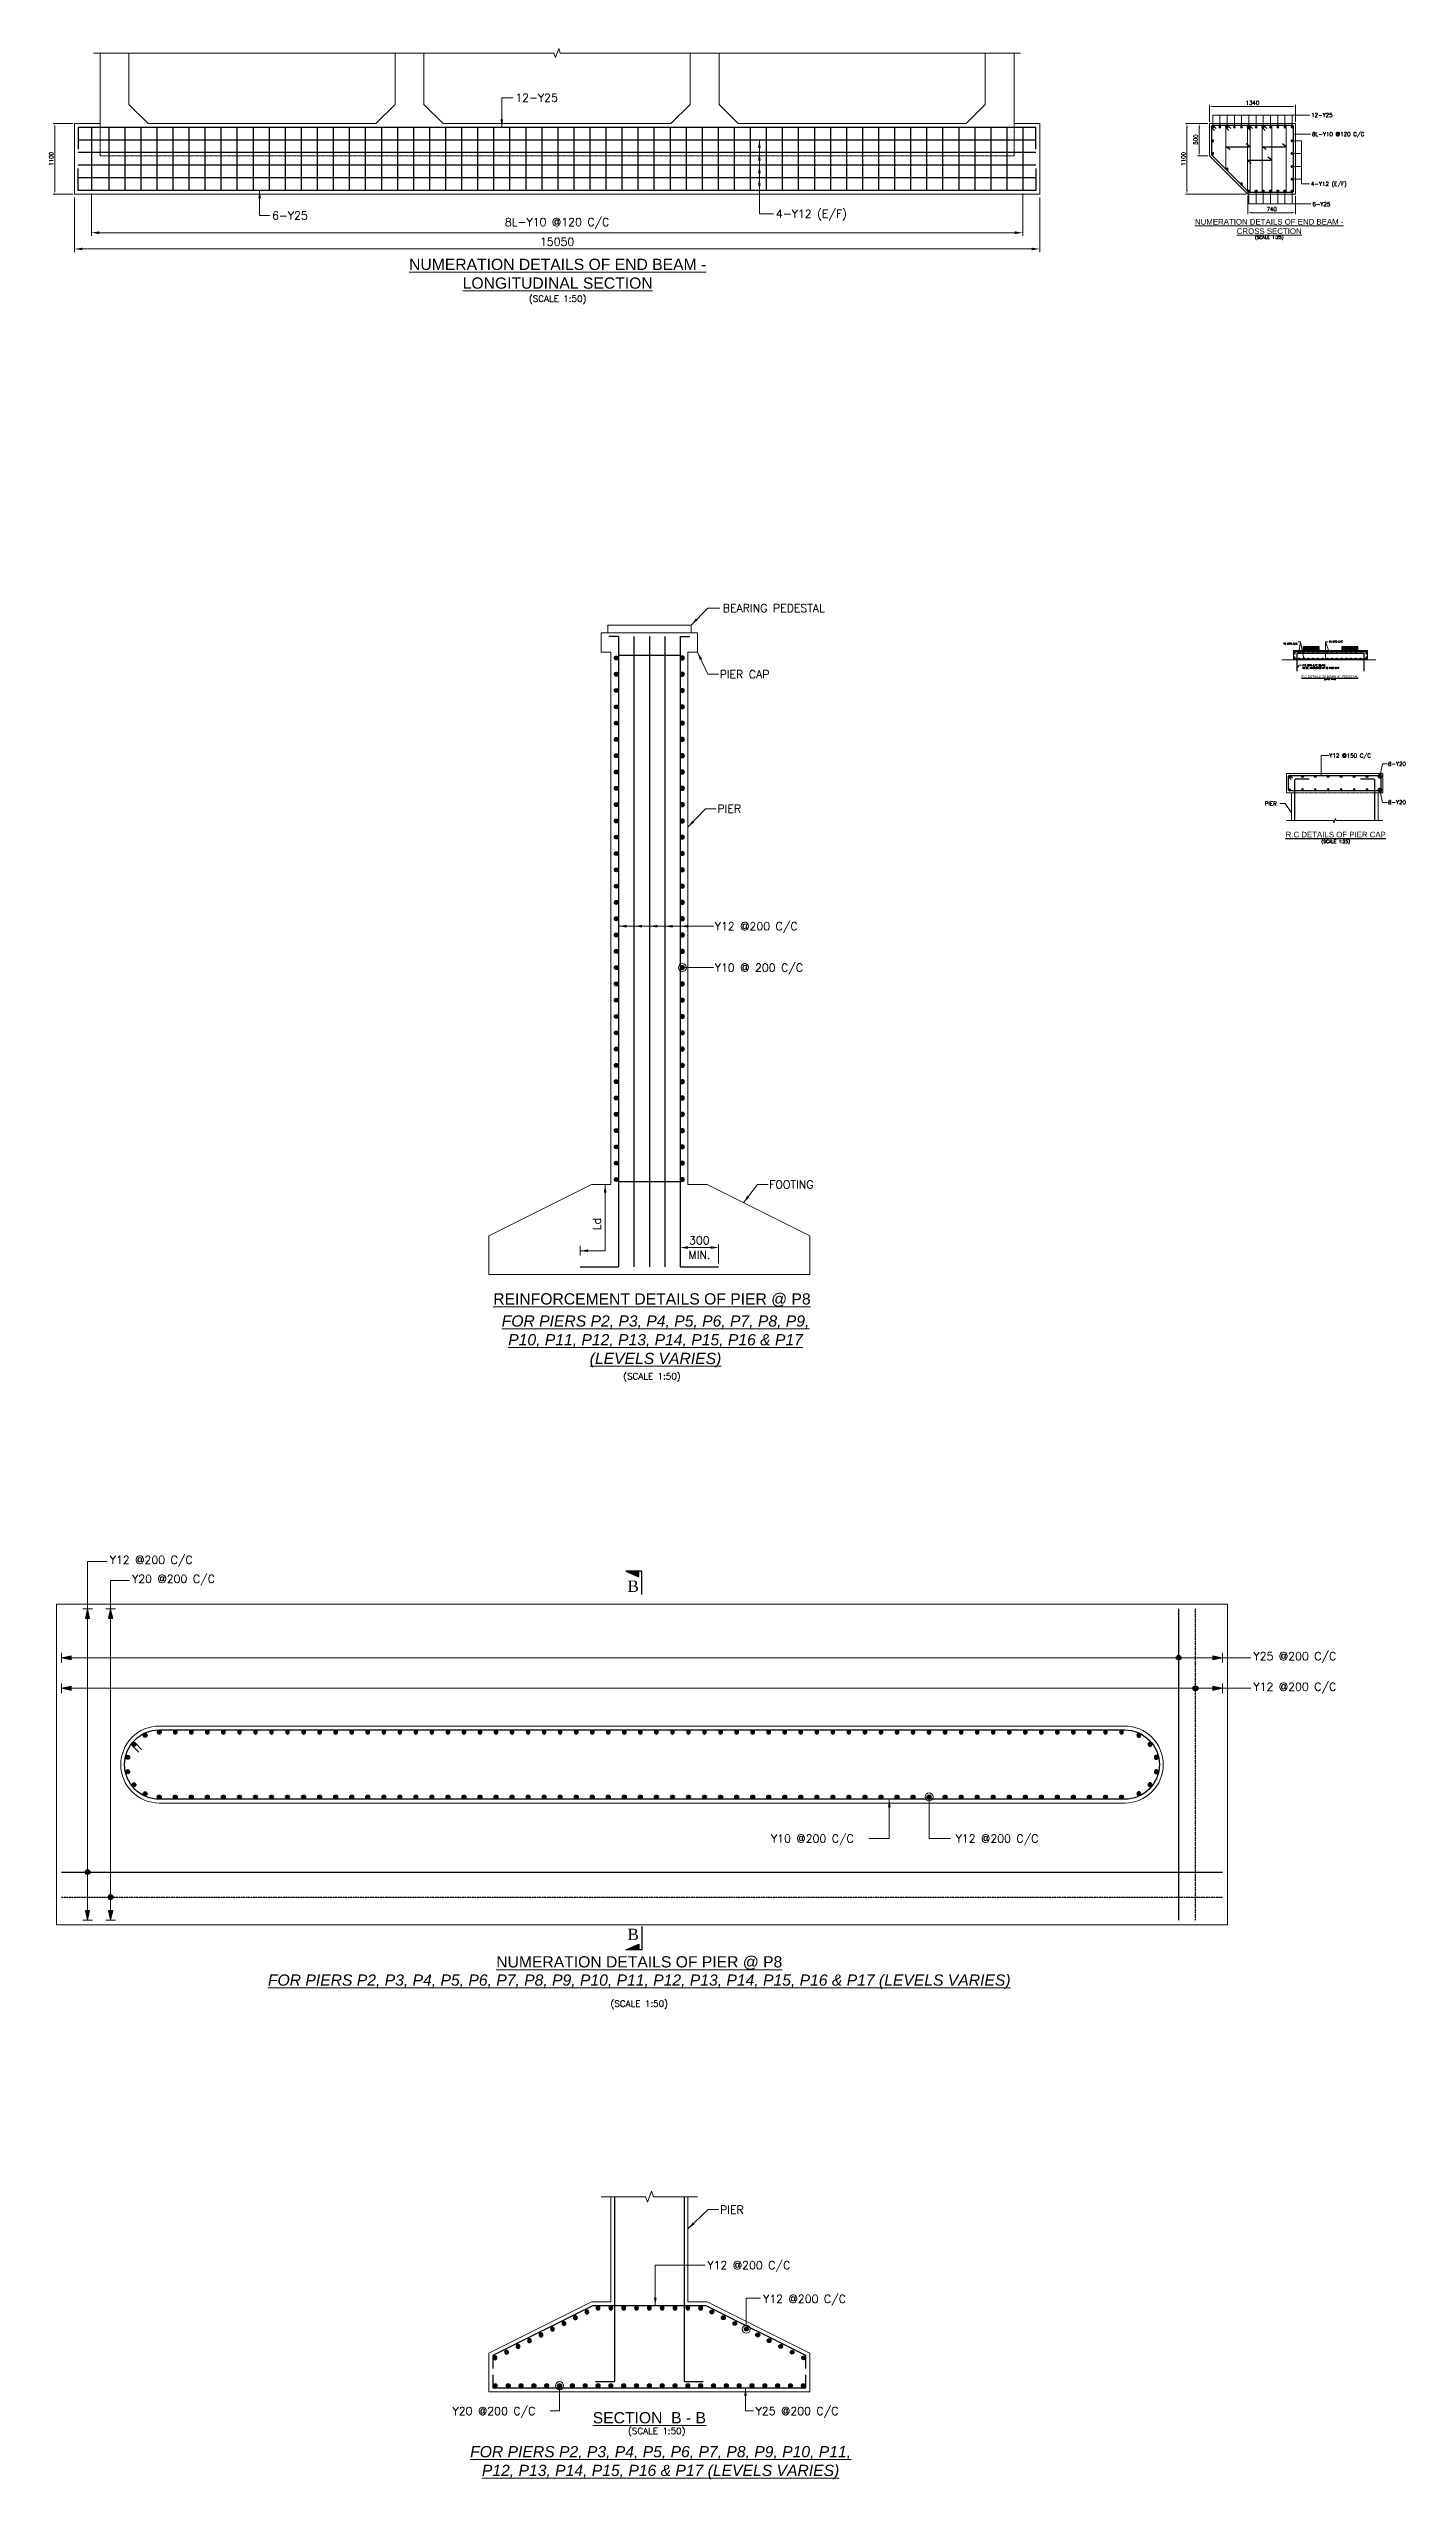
# Model space of a CAD drawing. Extents: x 2542500 to 2835796, y -294794 to -159040.
# Drawn here: x 2598391 to 2619542, y -294274 to -256391 of the extents above; entities that cross this region are included whole.
import ezdxf
from ezdxf.enums import TextEntityAlignment as Align

# ---------------------------------------------------------------- set-up
doc = ezdxf.new("R2010")
doc.units = 0
doc.header["$LTSCALE"] = 8
doc.header["$MEASUREMENT"] = 0
doc.header["$PDMODE"] = 35
doc.linetypes.add('DASHED', pattern=[0.75, 0.5, -0.25])
doc.linetypes.add('HIDDEN', pattern=[0.375, 0.25, -0.125])
doc.layers.get('0').update_dxf_attribs({"color": 22, "linetype": 'CONTINUOUS'})
doc.layers.get('DEFPOINTS').update_dxf_attribs({"linetype": 'CONTINUOUS'})
for name, color, linetype in [('BASE PLATE', 6, 'CONTINUOUS'), ('REINF', 1, 'CONTINUOUS'), ('TEXT M', 1, 'CONTINUOUS')]:
    doc.layers.add(name, color=color, linetype=linetype)
for name, color, linetype, lineweight in [('CON-2', 1, 'CONTINUOUS', 30), ('DASHED', 183, 'HIDDEN', 9), ('DIMENSION', 8, 'CONTINUOUS', 18), ('HANDRAIL', 92, 'CONTINUOUS', 15), ('HATCH SOLID', 253, 'CONTINUOUS', 5), ('P.C.C', 105, 'CONTINUOUS', 9), ('R_DASHED', 183, 'HIDDEN', 9), ('R_DIMENSION', 8, 'CONTINUOUS', 15), ('R_HATCH SOLID', 253, 'CONTINUOUS', 5), ('R_REINF-1', 1, 'CONTINUOUS', 30), ('R_TABLE', 3, 'CONTINUOUS', 13), ('R_TEXT G', 7, 'CONTINUOUS', 18), ('R_THIN', 35, 'CONTINUOUS', 9), ('SEC MARK', 1, 'CONTINUOUS', 25), ('TEXT', 4, 'CONTINUOUS', 15), ('TEXT G', 7, 'CONTINUOUS', 18)]:
    doc.layers.add(name, color=color, linetype=linetype, lineweight=lineweight)
doc.styles.add('ARIEL', font='arial.ttf')
doc.styles.add('ROMANS', font='romans.shx')
doc.styles.add('TIMES NR', font='times.ttf')
doc.dimstyles.new('DIM-10', dxfattribs={"dimscale": 10, "dimtxt": 2.5, "dimasz": 2.5, "dimexe": 1, "dimexo": 1, "dimgap": 1, "dimtad": 1, "dimdec": 0, "dimzin": 0, "dimdsep": 46, "dimtxsty": 'ROMANS', "dimcen": 1, "dimclrd": 256, "dimclre": 256, "dimclrt": 7, "dimadec": 0, "dimazin": 0, "dimtfac": 1, "dimtdec": 0, "dimtofl": 0, "dimtmove": 0, "dimatfit": 3, "dimfxl": 1, "dimtolj": 1, "dimtzin": 0, "dimlwd": 9, "dimlwe": 5, "dimarcsym": 0})
doc.dimstyles.new('DIM-25', dxfattribs={"dimscale": 25, "dimtxt": 2.5, "dimasz": 2.5, "dimexe": 1, "dimexo": 1, "dimgap": 1, "dimtad": 1, "dimdec": 0, "dimzin": 0, "dimdsep": 46, "dimtxsty": 'ROMANS', "dimcen": 1, "dimclrd": 256, "dimclre": 256, "dimclrt": 7, "dimadec": 0, "dimazin": 0, "dimtfac": 1, "dimtdec": 0, "dimtofl": 0, "dimtmove": 0, "dimatfit": 3, "dimfxl": 1, "dimtolj": 1, "dimtzin": 0, "dimlwd": 9, "dimlwe": 5, "dimarcsym": 0})
doc.dimstyles.new('DIM-50', dxfattribs={"dimscale": 50, "dimtxt": 2.5, "dimasz": 2.5, "dimexe": 1, "dimexo": 1, "dimgap": 1, "dimtad": 1, "dimdec": 0, "dimzin": 0, "dimdsep": 46, "dimtxsty": 'ROMANS', "dimcen": 1, "dimclrd": 256, "dimclre": 256, "dimclrt": 7, "dimadec": 0, "dimazin": 0, "dimtfac": 1, "dimtdec": 0, "dimtofl": 0, "dimtmove": 0, "dimatfit": 3, "dimfxl": 1, "dimtolj": 1, "dimtzin": 0, "dimlwd": 9, "dimlwe": 5, "dimarcsym": 0})

msp = doc.modelspace()

# ---------------------------------------------------------------- texts
at = {"layer": 'R_TEXT G', "style": 'ROMANS'}
for s, p in [('12-Y25', (2605666.1, -257218.4)), ('6-Y25', (2601874.6, -259054.6)), ('4-Y12 (E/F)', (2609728.8, -259026.6)), ('PIER CAP', (2608851.8, -266204.5)), ('PIER', (2608816.8, -268299.7)), ('Y12 @200 C/C', (2608775.6, -270131.6)), ('Y10 @ 200 C/C', (2608775.6, -270776.3)), ('FOOTING', (2609623.9, -274156.2)), ('Y10 @200 C/C', (2609651.4, -284349.2)), ('Y12 @200 C/C', (2612530.1, -284349.2)), ('PIER', (2608857.5, -290133.2)), ('Y12 @200 C/C', (2608660.8, -290998.8)), ('Y12 @200 C/C', (2609529.2, -291523.6)), ('Y20 @200 C/C', (2604688.4, -293271.4)), ('Y25 @200 C/C', (2609413, -293271.4))]:
    msp.add_text(s, height=125, dxfattribs=at).set_placement(p)
msp.add_text('Ld', height=125, rotation=90, dxfattribs=at).set_placement((2606998.1, -274806.7))
at = {"layer": 'R_TEXT G', "char_height": 125, "attachment_point": 1, "style": 'ROMANS'}
for s, insert, width in [('BEARING PEDESTAL  ', (2608900.5, -265047.2), 1767.857), ('Y12 @200 C/C ', (2599344.7, -279880.8), 2000), ('Y20 @200 C/C ', (2599692, -280177.3), 2000), ('Y25 @200 C/C ', (2617173.1, -281382.1), 2000), ('Y12 @200 C/C ', (2617173.1, -281857.9), 2000)]:
    msp.add_mtext(s, dxfattribs=dict(at, insert=insert, width=width))
at = {"layer": 'TEXT', "color": 1, "lineweight": 13, "attachment_point": 8, "style": 'ARIEL'}
for s, insert, char_height, width in [('{\\LNUMERATION DETAILS OF END BEAM - CROSS SECTION}', (2617418.9, -259280.3), 87.5, 2477.669), ('{\\LNUMERATION DETAILS OF END BEAM - LONGITUDINAL SECTION}', (2606326.7, -260134.9), 175, 4955.339), ('\\pt3500;{\\LREINFORCEMENT DETAILS OF PIER @ P8}', (2607796.5, -275998.9), 175, 4955.339), ('{\\fArial|b0|i1|c0|p34;\\LFOR PIERS P2, P3, P4, P5, P6, P7, P8, P9, P10, P11, P12, P13, P14, P15, P16 & P17 (LEVELS VARIES)}', (2607852.2, -276944.3), 175, 5033.535), ('{\\fArial|b0|i1|c0|p34;\\LFOR PIERS P2, P3, P4, P5, P6, P7, P8, P9, P10, P11, P12, P13, P14, P15, P16 & P17 (LEVELS VARIES)}', (2607598.7, -286632.3), 175, 13351.636), ('{\\LNUMERATION DETAILS OF PIER @ P8}', (2607598.7, -286330.8), 175, 4955.339), ('{\\LSECTION  B - B}', (2607756.4, -293403.4), 175, 4955.339), ('{\\fArial|b0|i1|c0|p34;\\LFOR PIERS P2, P3, P4, P5, P6, P7, P8, P9, P10, P11, P12, P13, P14, P15, P16 & P17 (LEVELS VARIES)}', (2607931.2, -294274.2), 175, 6450.889)]:
    msp.add_mtext(s, dxfattribs=dict(at, insert=insert, char_height=char_height, width=width))
at = {"layer": 'TEXT G', "style": 'ROMANS'}
for s, p in [('12-Y25', (2618073.6, -257457.9)), ('8L-Y10 @120 C/C', (2618086.7, -257755.2)), ('4-Y12 (E/F)', (2618070.8, -258531.5)), ('6-Y25', (2618092.7, -258846.8)), ('Y12 @150 C/C', (2618356.9, -267440.4)), ('8-Y20', (2619271.1, -267570.2)), ('PIER', (2617350.7, -268186.8)), ('8-Y20', (2619271.1, -268168.4))]:
    msp.add_text(s, height=62.5, dxfattribs=at).set_placement(p)
for s, height, p in [('(SCALE 1:25)', 50, (2617418.9, -259306.5)), ('(SCALE 1:50)', 100, (2606326.7, -260237.8)), ('(SCALE 1:10)', 20, (2618364.2, -266206.3)), ('(SCALE 1:25)', 50, (2618456.2, -268722.6)), ('(SCALE 1:50)', 100, (2607796.5, -277032)), ('(SCALE 1:50)', 100, (2607598.7, -286810.2)), ('(SCALE 1:50)', 100, (2607871.1, -293468.6))]:
    msp.add_text(s, height=height, dxfattribs=at).set_placement(p, align=Align.TOP_CENTER)
at = {"layer": 'TEXT G', "char_height": 25, "style": 'ROMANS'}
for s, insert, width, attachment_point in [('Y6 @75 C/C', (2617857.7, -265687.3), 353.571, 9), ('Y6 @75 C/C', (2618350.3, -265653), 353.571, 7), ('Y12 @75 C/C (B/W) \\PTO BE ANCHORED IN TO PIER CAP', (2617934.1, -266056.5), 824.591, 7)]:
    msp.add_mtext(s, dxfattribs=dict(at, insert=insert, width=width, attachment_point=attachment_point))
at = {"layer": 'TEXT M', "attachment_point": 8, "style": 'ARIEL'}
for s, insert, char_height, width in [('{\\LR.C DETAILS OF BEARING PEDESTAL}', (2618364.2, -266194.3), 35, 1132.649), ('{\\LR.C DETAILS OF PIER CAP}', (2618456.2, -268685.1), 87.5, 1958.314)]:
    msp.add_mtext(s, dxfattribs=dict(at, insert=insert, char_height=char_height, width=width))

# ---------------------------------------------------------------- blocks, each defined once
blk = doc.blocks.new('A$C6F2721C1')
at = {"layer": 'HATCH SOLID'}
blk.add_hatch(color=256, dxfattribs=at).paths.add_polyline_path([(188, 100), (362, 100), (362, 500)])
at = {"layer": 'SEC MARK'}
blk.add_lwpolyline([(-362, 0), (362, 0), (362, 500), (188, 100), (362, 100)], dxfattribs=at)
at = {"layer": 'SEC MARK', "style": 'TIMES NR'}
blk.add_attdef('SECTEXT', text='', height=350, dxfattribs=at).set_placement((-104, 275), align=Align.MIDDLE_CENTER)
blk = doc.blocks.new('A$C7CBD51FD')
at = {"layer": 'CON-2'}
h = blk.add_hatch(color=222, dxfattribs=at)
edge = h.paths.add_edge_path()
edge.add_arc((0, 0), 30, 0, 360)
at = {"layer": 'CON-2', "color": 222}
blk.add_circle((0, 0), 30, dxfattribs=at)
blk = doc.blocks.new('A$C390642EB')
at = {"layer": 'R_HATCH SOLID'}
h = blk.add_hatch(color=256, dxfattribs=at)
h.dxf.hatch_style = 1
h.paths.add_polyline_path([(0, 0), (150, 32.5), (150, 0), (150, -32.5)])
at = {"layer": 'R_DIMENSION'}
blk.add_lwpolyline([(0, 75), (0, 0), (150, 32.5), (150, 0), (150, -32.5), (0, 0), (0, -75)], dxfattribs=at)
blk = doc.blocks.new('*D158')
at = {"layer": 'DEFPOINTS', "color": 0}
for p in [(2608236, -275375), (2608836, -275076), (2608836, -275375)]:
    blk.add_point(p, dxfattribs=at)
at = {"layer": 'R_DIMENSION', "lineweight": 5}
for p, q in [((2608236, -275325), (2608236, -275026)), ((2608836, -275325), (2608836, -275026))]:
    blk.add_line(p, q, dxfattribs=at)
at = {"layer": 'R_DIMENSION', "lineweight": 9}
blk.add_line((2608361, -275076), (2608711, -275076), dxfattribs=at)
at = {"layer": 'R_DIMENSION'}
for points in [[(2608361, -275055), (2608361, -275097), (2608236, -275076)], [(2608711, -275055), (2608711, -275097), (2608836, -275076)]]:
    blk.add_solid(points, dxfattribs=at)
at = {"layer": 'R_DIMENSION', "color": 7, "char_height": 125, "attachment_point": 5, "style": 'ROMANS'}
for s, insert in [('\\A1;300', (2608536, -274964)), ('\\A1;MIN.', (2608536, -275189))]:
    blk.add_mtext(s, dxfattribs=dict(at, insert=insert))
blk = doc.blocks.new('*D151')
at = {"layer": 'DEFPOINTS', "color": 0}
for p in [(2599058, -258599), (2613578, -258599), (2613578, -259260)]:
    blk.add_point(p, dxfattribs=at)
at = {"layer": 'R_DIMENSION', "lineweight": 5}
for p, q in [((2599058, -258649), (2599058, -259310)), ((2613578, -258649), (2613578, -259310))]:
    blk.add_line(p, q, dxfattribs=at)
at = {"layer": 'R_DIMENSION', "lineweight": 9}
blk.add_line((2599183, -259260), (2613453, -259260), dxfattribs=at)
at = {"layer": 'R_DIMENSION'}
for points in [[(2599183, -259239), (2599183, -259281), (2599058, -259260)], [(2613453, -259239), (2613453, -259281), (2613578, -259260)]]:
    blk.add_solid(points, dxfattribs=at)
at = {"layer": 'R_DIMENSION', "color": 7, "insert": (2606318, -259115), "char_height": 125, "attachment_point": 5, "style": 'ROMANS'}
blk.add_mtext('\\A1;8L-Y10 @120 C/C', dxfattribs=at)
blk = doc.blocks.new('*D152')
at = {"layer": 'DEFPOINTS', "color": 0}
for p in [(2598793, -258659), (2613843, -258659), (2598793, -259513)]:
    blk.add_point(p, dxfattribs=at)
at = {"layer": 'R_DIMENSION', "lineweight": 5}
for p, q in [((2598793, -258709), (2598793, -259563)), ((2613843, -258709), (2613843, -259563))]:
    blk.add_line(p, q, dxfattribs=at)
at = {"layer": 'R_DIMENSION', "lineweight": 9}
blk.add_line((2613718, -259513), (2598918, -259513), dxfattribs=at)
at = {"layer": 'R_DIMENSION'}
for points in [[(2598918, -259493), (2598918, -259534), (2598793, -259513)], [(2613718, -259493), (2613718, -259534), (2613843, -259513)]]:
    blk.add_solid(points, dxfattribs=at)
at = {"layer": 'R_DIMENSION', "color": 7, "insert": (2606318, -259401), "char_height": 125, "attachment_point": 5, "style": 'ROMANS'}
blk.add_mtext('\\A1;15050', dxfattribs=at)
blk = doc.blocks.new('*D153')
at = {"layer": 'DEFPOINTS', "color": 0}
for p in [(2616487, -257292), (2616487, -257559), (2617827, -257559)]:
    blk.add_point(p, dxfattribs=at)
at = {"layer": 'R_DIMENSION', "lineweight": 5}
for p, q in [((2616487, -257534), (2616487, -257267)), ((2617827, -257534), (2617827, -257267))]:
    blk.add_line(p, q, dxfattribs=at)
at = {"layer": 'R_DIMENSION', "lineweight": 9}
blk.add_line((2617765, -257292), (2616550, -257292), dxfattribs=at)
at = {"layer": 'R_DIMENSION'}
for points in [[(2616550, -257282), (2616550, -257302), (2616487, -257292)], [(2617765, -257282), (2617765, -257302), (2617827, -257292)]]:
    blk.add_solid(points, dxfattribs=at)
at = {"layer": 'R_DIMENSION', "color": 7, "insert": (2617157, -257236), "char_height": 62.5, "attachment_point": 5, "style": 'ROMANS'}
blk.add_mtext('\\A1;1340', dxfattribs=at)
blk = doc.blocks.new('*D154')
at = {"layer": 'DEFPOINTS', "color": 0}
for p in [(2616487, -257559), (2616327, -258059), (2616487, -258059)]:
    blk.add_point(p, dxfattribs=at)
at = {"layer": 'R_DIMENSION', "lineweight": 5}
for p, q in [((2616462, -257559), (2616302, -257559)), ((2616462, -258059), (2616302, -258059))]:
    blk.add_line(p, q, dxfattribs=at)
at = {"layer": 'R_DIMENSION', "lineweight": 9}
blk.add_line((2616327, -257622), (2616327, -257997), dxfattribs=at)
at = {"layer": 'R_DIMENSION'}
for points in [[(2616317, -257622), (2616338, -257622), (2616327, -257559)], [(2616317, -257997), (2616338, -257997), (2616327, -258059)]]:
    blk.add_solid(points, dxfattribs=at)
at = {"layer": 'R_DIMENSION', "color": 7, "insert": (2616271, -257809), "char_height": 62.5, "attachment_point": 5, "rotation": 90, "style": 'ROMANS'}
blk.add_mtext('\\A1;500', dxfattribs=at)
blk = doc.blocks.new('*D155')
at = {"layer": 'DEFPOINTS', "color": 0}
for p in [(2616487, -257559), (2616137, -258659), (2617087, -258659)]:
    blk.add_point(p, dxfattribs=at)
at = {"layer": 'R_DIMENSION', "lineweight": 5}
for p, q in [((2616462, -257559), (2616112, -257559)), ((2617062, -258659), (2616112, -258659))]:
    blk.add_line(p, q, dxfattribs=at)
at = {"layer": 'R_DIMENSION', "lineweight": 9}
blk.add_line((2616137, -257622), (2616137, -258597), dxfattribs=at)
at = {"layer": 'R_DIMENSION'}
for points in [[(2616127, -257622), (2616148, -257622), (2616137, -257559)], [(2616127, -258597), (2616148, -258597), (2616137, -258659)]]:
    blk.add_solid(points, dxfattribs=at)
at = {"layer": 'R_DIMENSION', "color": 7, "insert": (2616081, -258109), "char_height": 62.5, "attachment_point": 5, "rotation": 90, "style": 'ROMANS'}
blk.add_mtext('\\A1;1100', dxfattribs=at)
blk = doc.blocks.new('*D156')
at = {"layer": 'DEFPOINTS', "color": 0}
for p in [(2617087, -258659), (2617827, -258659), (2617087, -258948)]:
    blk.add_point(p, dxfattribs=at)
at = {"layer": 'R_DIMENSION', "lineweight": 5}
for p, q in [((2617087, -258684), (2617087, -258973)), ((2617827, -258684), (2617827, -258973))]:
    blk.add_line(p, q, dxfattribs=at)
at = {"layer": 'R_DIMENSION', "lineweight": 9}
blk.add_line((2617765, -258948), (2617150, -258948), dxfattribs=at)
at = {"layer": 'R_DIMENSION'}
for points in [[(2617150, -258937), (2617150, -258958), (2617087, -258948)], [(2617765, -258937), (2617765, -258958), (2617827, -258948)]]:
    blk.add_solid(points, dxfattribs=at)
at = {"layer": 'R_DIMENSION', "color": 7, "insert": (2617457, -258892), "char_height": 62.5, "attachment_point": 5, "style": 'ROMANS'}
blk.add_mtext('\\A1;740', dxfattribs=at)
blk = doc.blocks.new('*D157')
at = {"layer": 'DEFPOINTS', "color": 0}
for p in [(2598489, -257559), (2598793, -257559), (2598793, -258659)]:
    blk.add_point(p, dxfattribs=at)
at = {"layer": 'R_DIMENSION', "lineweight": 5}
for p, q in [((2598768, -257559), (2598464, -257559)), ((2598768, -258659), (2598464, -258659))]:
    blk.add_line(p, q, dxfattribs=at)
at = {"layer": 'R_DIMENSION', "lineweight": 9}
blk.add_line((2598489, -258597), (2598489, -257622), dxfattribs=at)
at = {"layer": 'R_DIMENSION'}
for points in [[(2598478, -257622), (2598499, -257622), (2598489, -257559)], [(2598478, -258597), (2598499, -258597), (2598489, -258659)]]:
    blk.add_solid(points, dxfattribs=at)
at = {"layer": 'R_DIMENSION', "color": 7, "insert": (2598432, -258109), "char_height": 62.5, "attachment_point": 5, "rotation": 90, "style": 'ROMANS'}
blk.add_mtext('\\A1;1100', dxfattribs=at)

# ---------------------------------------------------------------- dimensions: what is measured, and where the dimension line sits
at = {"layer": 'R_DIMENSION'}
for base, p1, p2, dimstyle, picture, middle in [((2616487.3, -257291.9), (2617827.3, -257559.4), (2616487.3, -257559.4), 'DIM-25', '*D153', (2617157.3, -257235.7)), ((2598793.1, -259513.4), (2613843.1, -258659.4), (2598793.1, -258659.4), 'DIM-50', '*D152', (2606318.1, -259400.9)), ((2617087.3, -258947.9), (2617827.3, -258659.4), (2617087.3, -258659.4), 'DIM-25', '*D156', (2617457.3, -258891.6))]:
    dim = msp.add_linear_dim(base=base, p1=p1, p2=p2, dimstyle=dimstyle, dxfattribs=at)
    dim.commit()
    dim.dimension.update_dxf_attribs({"geometry": picture, "text_midpoint": middle})
for base, p1, p2, picture, middle in [((2598488.6, -257559.4), (2598793.1, -258659.4), (2598793.1, -257559.4), '*D157', (2598432.4, -258109.4)), ((2616137.3, -258659.4), (2616487.3, -257559.4), (2617087.3, -258659.4), '*D155', (2616081.1, -258109.4)), ((2616327.4, -258059.4), (2616487.3, -257559.4), (2616487.3, -258059.4), '*D154', (2616271.2, -257809.4))]:
    dim = msp.add_linear_dim(base=base, p1=p1, p2=p2, angle=90, dimstyle='DIM-25', dxfattribs=at)
    dim.commit()
    dim.dimension.update_dxf_attribs({"geometry": picture, "text_midpoint": middle})
for base, p1, p2, text, picture, middle in [((2613578.1, -259260), (2599058.1, -258599.4), (2613578.1, -258599.4), '8L-Y10 @120 C/C', '*D151', (2606318.1, -259114.7)), ((2608836.4, -275076.1), (2608236.4, -275375.1), (2608836.4, -275375.1), '300\\XMIN.', '*D158', (2608536.4, -275076.1))]:
    dim = msp.add_linear_dim(base=base, p1=p1, p2=p2, text=text, dimstyle='DIM-50', dxfattribs=at)
    dim.commit()
    dim.dimension.update_dxf_attribs({"geometry": picture, "text_midpoint": middle})

# ---------------------------------------------------------------- linework, layer by layer
for points in [[(2616565.6, -257665.9), (2616523.1, -257623.5, -0.4142136), (2616523.1, -257595.2), (2616523.1, -257595.2, -0.4142136), (2616551.4, -257595.2), (2616593.9, -257637.7)], [(2616791, -257665.9), (2616748.6, -257623.5, -0.4142136), (2616748.6, -257595.2), (2616748.6, -257595.2, -0.4142136), (2616776.9, -257595.2), (2616819.3, -257637.7)], [(2617129.2, -257665.9), (2617086.8, -257623.5, -0.4142136), (2617086.8, -257595.2), (2617086.8, -257595.2, -0.4142136), (2617115.1, -257595.2), (2617157.5, -257637.7)], [(2617354.7, -257665.9), (2617312.2, -257623.5, -0.4142136), (2617312.2, -257595.2), (2617312.2, -257595.2, -0.4142136), (2617340.5, -257595.2), (2617382.9, -257637.7)]]:
    msp.add_lwpolyline(points, format="xyb")
at = {"flags": 128}
for points in [[(2616808.2, -257962.3), (2616742.7, -257922.6), (2617120.9, -257922.6), (2617061, -257875.9)], [(2617371.9, -257962.3), (2617306.4, -257922.6), (2617684.6, -257922.6), (2617624.6, -257875.9)], [(2617137.7, -258181.5), (2617080.9, -258128.9), (2617459.1, -258128.9), (2617395.8, -258083.2)]]:
    msp.add_lwpolyline(points, dxfattribs=at)
at = {"layer": 'BASE PLATE'}
for points in [[(2617948.3, -265779), (2618198.3, -265779), (2618198.3, -265716), (2617948.3, -265716)], [(2618548.3, -265779), (2618798.3, -265779), (2618798.3, -265716), (2618548.3, -265716)]]:
    msp.add_lwpolyline(points, close=True, dxfattribs=at)
at = {"layer": 'CON-2'}
for p, q in [((2613783.1, -257815.4), (2598853.1, -257815.4)), ((2599058.1, -257619.4), (2599058.1, -258599.4)), ((2599328.1, -257619.4), (2599328.1, -258599.4)), ((2599578.1, -257619.4), (2599578.1, -258599.4)), ((2599828.1, -257619.4), (2599828.1, -258599.4)), ((2600078.1, -257619.4), (2600078.1, -258599.4)), ((2600328.1, -257619.4), (2600328.1, -258599.4)), ((2600578.1, -257619.4), (2600578.1, -258599.4)), ((2600828.1, -257619.4), (2600828.1, -258599.4)), ((2601078.1, -257619.4), (2601078.1, -258599.4)), ((2601328.1, -257619.4), (2601328.1, -258599.4)), ((2601578.1, -257619.4), (2601578.1, -258599.4)), ((2601828.1, -257619.4), (2601828.1, -258599.4)), ((2602078.1, -257619.4), (2602078.1, -258599.4)), ((2602328.1, -257619.4), (2602328.1, -258599.4)), ((2602578.1, -257619.4), (2602578.1, -258599.4)), ((2602828.1, -257619.4), (2602828.1, -258599.4)), ((2603078.1, -257619.4), (2603078.1, -258599.4)), ((2603328.1, -257619.4), (2603328.1, -258599.4)), ((2603578.1, -257619.4), (2603578.1, -258599.4)), ((2603828.1, -257619.4), (2603828.1, -258599.4)), ((2604078.1, -257619.4), (2604078.1, -258599.4)), ((2604328.1, -257619.4), (2604328.1, -258599.4)), ((2604578.1, -257619.4), (2604578.1, -258599.4)), ((2604828.1, -257619.4), (2604828.1, -258599.4)), ((2605078.1, -257619.4), (2605078.1, -258599.4)), ((2605328.1, -257619.4), (2605328.1, -258599.4)), ((2605578.1, -257619.4), (2605578.1, -258599.4)), ((2605828.1, -257619.4), (2605828.1, -258599.4)), ((2606078.1, -257619.4), (2606078.1, -258599.4)), ((2606328.1, -257619.4), (2606328.1, -258599.4)), ((2606578.1, -257619.4), (2606578.1, -258599.4)), ((2606828.1, -257619.4), (2606828.1, -258599.4)), ((2607078.1, -257619.4), (2607078.1, -258599.4)), ((2607328.1, -257619.4), (2607328.1, -258599.4)), ((2607578.1, -257619.4), (2607578.1, -258599.4)), ((2607828.1, -257619.4), (2607828.1, -258599.4)), ((2608078.1, -257619.4), (2608078.1, -258599.4)), ((2608328.1, -257619.4), (2608328.1, -258599.4)), ((2608578.1, -257619.4), (2608578.1, -258599.4)), ((2608828.1, -257619.4), (2608828.1, -258599.4)), ((2609078.1, -257619.4), (2609078.1, -258599.4)), ((2609328.1, -257619.4), (2609328.1, -258599.4)), ((2609578.1, -257619.4), (2609578.1, -258599.4)), ((2609828.1, -257619.4), (2609828.1, -258599.4)), ((2610078.1, -257619.4), (2610078.1, -258599.4)), ((2610328.1, -257619.4), (2610328.1, -258599.4)), ((2610578.1, -257619.4), (2610578.1, -258599.4)), ((2610828.1, -257619.4), (2610828.1, -258599.4)), ((2611078.1, -257619.4), (2611078.1, -258599.4)), ((2611328.1, -257619.4), (2611328.1, -258599.4)), ((2611578.1, -257619.4), (2611578.1, -258599.4)), ((2611828.1, -257619.4), (2611828.1, -258599.4)), ((2612078.1, -257619.4), (2612078.1, -258599.4)), ((2612328.1, -257619.4), (2612328.1, -258599.4)), ((2612578.1, -257619.4), (2612578.1, -258599.4)), ((2612828.1, -257619.4), (2612828.1, -258599.4)), ((2613078.1, -257619.4), (2613078.1, -258599.4)), ((2613328.1, -257619.4), (2613328.1, -258599.4)), ((2613578.1, -257619.4), (2613578.1, -258599.4)), ((2613783.1, -258011.4), (2598853.1, -258011.4)), ((2613783.1, -258207.4), (2598853.1, -258207.4)), ((2613783.1, -258403.4), (2598853.1, -258403.4)), ((2607276.4, -265555.1), (2607126.4, -265555.1)), ((2607276.4, -265555.1), (2607276.4, -275375.1)), ((2607516.4, -265555.1), (2607516.4, -275375.1)), ((2607756.4, -265555.1), (2607756.4, -275375.1)), ((2607996.4, -265555.1), (2607996.4, -275375.1)), ((2608236.4, -265555.1), (2608236.4, -275375.1)), ((2608236.4, -265555.1), (2608386.4, -265555.1)), ((2607276.4, -265845.1), (2608236.4, -265845.1)), ((2607276.4, -274045.1), (2608236.4, -274045.1)), ((2606676.4, -275375.1), (2607276.4, -275375.1)), ((2608236.4, -275375.1), (2608836.4, -275375.1)), ((2616007.9, -285558.4), (2616007.9, -280708.4)), ((2598591.2, -284808.7), (2616691.2, -284808.7)), ((2606870.5, -291568.3), (2605316.4, -292345.4)), ((2608642.2, -291568.3), (2606870.5, -291568.3)), ((2610196.4, -292345.4), (2608642.2, -291568.3)), ((2605316.4, -292345.4), (2605316.4, -292546.9)), ((2610196.4, -292546.9), (2610196.4, -292345.4)), ((2605316.4, -292646.9), (2605316.4, -292848.3)), ((2610196.4, -292848.3), (2610196.4, -292646.9)), ((2605316.4, -292848.3), (2610196.4, -292848.3))]:
    msp.add_line(p, q, dxfattribs=at)
at = {"layer": 'CON-2', "linetype": 'DASHED'}
for p, q in [((2616269.4, -285558.4), (2616269.4, -280708.4)), ((2598591.2, -285200.1), (2616691.2, -285200.1))]:
    msp.add_line(p, q, dxfattribs=at)
at = {"layer": 'CON-2', "flags": 128}
for points in [[(2616523.1, -258052.8), (2617093.9, -258623.5, 0.1989124), (2617108, -258629.4), (2617777.3, -258629.4, 0.4142136), (2617797.3, -258609.4), (2617797.3, -257609.4, 0.4142136), (2617777.3, -257589.4), (2616537.3, -257589.4, 0.4142136), (2616517.3, -257609.4), (2616517.3, -258038.7, 0.1989124)], [(2617734.6, -267718.1), (2619144.6, -267718.1, -0.4142136), (2619159.6, -267733.1), (2619159.6, -267943.1, -0.4142136), (2619144.6, -267958.1), (2617734.6, -267958.1, -0.4142136), (2617719.6, -267943.1), (2617719.6, -267733.1, -0.4142136)]]:
    msp.add_lwpolyline(points, format="xyb", close=True, dxfattribs=at)
for points in [[(2613783.1, -257959.4), (2613783.1, -257619.4), (2598853.1, -257619.4), (2598853.1, -257959.4)], [(2613783.1, -258259.4), (2613783.1, -258599.4), (2598853.1, -258599.4), (2598853.1, -258259.4)], [(2618933.5, -265832.5), (2618933.5, -265794), (2617813.5, -265794), (2617813.5, -265832.5)], [(2617813.5, -265862.5), (2617813.5, -265901), (2618933.5, -265901), (2618933.5, -265862.5)], [(2618898.5, -266094.5), (2618898.5, -265819.5), (2617848.5, -265819.5), (2617848.5, -266094.5)], [(2606916.4, -292748.3), (2607216.4, -292748.3), (2607216.4, -289869.2)], [(2608296.4, -289869.2), (2608296.4, -292748.3), (2608596.4, -292748.3)]]:
    msp.add_lwpolyline(points, dxfattribs=at)
at = {"layer": 'CON-2'}
for points in [[(2617759.3, -267779), (2617724, -267743.7, -0.4142136), (2617724, -267722.5), (2617724, -267722.5, -0.4142136), (2617745.2, -267722.5), (2617780.5, -267757.8)], [(2599799.2, -282938.8), (2599700.2, -282839.8, -0.4142136), (2599700.2, -282797.4), (2599700.2, -282797.4, -0.4142136), (2599742.6, -282797.4), (2599841.6, -282896.4)]]:
    msp.add_lwpolyline(points, format="xyb", dxfattribs=at)
at = {"layer": 'CON-2', "flags": 128}
for points in [[(2617819.6, -268421.5), (2617819.6, -267788.1, -0.4142136), (2617834.6, -267773.1), (2618039.6, -267773.1)], [(2618839.6, -267773.1), (2619044.6, -267773.1, -0.4142136), (2619059.6, -267788.1), (2619059.6, -268421.5)]]:
    msp.add_lwpolyline(points, format="xyb", dxfattribs=at)
at = {"layer": 'CON-2'}
msp.add_lwpolyline([(2600116.2, -282593.4), (2615166.2, -282593.4, -0.4142136), (2615706.2, -283133.4, -0.4142136), (2615166.2, -283673.4), (2600116.2, -283673.4, -0.4142136), (2599576.2, -283133.4, -0.4142136)], format="xyb", close=True, dxfattribs=at)
at = {"layer": 'DASHED', "linetype": 'HIDDEN'}
msp.add_line((2617764.6, -267988.1), (2619114.6, -267988.1), dxfattribs=at)
at = {"layer": 'HANDRAIL'}
for points in [[(2616752.7, -257589.4), (2617110.9, -257589.4, -0.4142136), (2617120.9, -257599.4), (2617120.9, -258614.6, -0.6688051), (2617095.3, -258625.2), (2616745.7, -258274.3, -0.1984623), (2616742.7, -258267.3), (2616742.7, -257599.4, -0.4142136)], [(2617090.9, -257589.4), (2617449.1, -257589.4, -0.4142136), (2617459.1, -257599.4), (2617459.1, -258619.4, -0.4142136), (2617449.1, -258629.4), (2617090.9, -258629.4, -0.4142136), (2617080.9, -258619.4), (2617080.9, -257599.4, -0.4142136)], [(2617316.4, -257589.4), (2617674.6, -257589.4, -0.4142136), (2617684.6, -257599.4), (2617684.6, -258619.4, -0.4142136), (2617674.6, -258629.4), (2617316.4, -258629.4, -0.4142136), (2617306.4, -258619.4), (2617306.4, -257599.4, -0.4142136)]]:
    msp.add_lwpolyline(points, format="xyb", close=True, dxfattribs=at)
at = {"layer": 'P.C.C'}
for p, q in [((2598793.1, -258659.4), (2598793.1, -257559.4)), ((2598793.1, -257559.4), (2599193.1, -257559.4)), ((2599943.1, -257559.4), (2603493.1, -257559.4)), ((2604543.1, -257559.4), (2608093.1, -257559.4)), ((2609143.1, -257559.4), (2612693.1, -257559.4)), ((2613443.1, -257559.4), (2613843.1, -257559.4)), ((2613843.1, -258659.4), (2613843.1, -257559.4)), ((2616650, -257609.4), (2616650, -257426)), ((2616762.7, -257609.4), (2616762.7, -257426)), ((2616875.5, -257609.4), (2616875.5, -257426)), ((2616988.2, -257609.4), (2616988.2, -257426)), ((2617100.9, -257609.4), (2617100.9, -257426)), ((2617213.6, -257609.4), (2617213.6, -257426)), ((2617326.4, -257609.4), (2617326.4, -257426)), ((2617439.1, -257609.4), (2617439.1, -257426)), ((2617551.8, -257609.4), (2617551.8, -257426)), ((2617664.6, -257609.4), (2617664.6, -257426)), ((2617777.3, -257609.4), (2617777.3, -257426)), ((2613843.1, -258659.4), (2598793.1, -258659.4)), ((2617213.6, -258609.4), (2617213.6, -258812.2)), ((2617326.4, -258609.4), (2617326.4, -258812.2)), ((2617439.1, -258609.4), (2617439.1, -258812.2)), ((2617551.8, -258609.4), (2617551.8, -258812.2)), ((2617551.8, -258609.4), (2617551.8, -258812.2)), ((2617664.6, -258609.4), (2617664.6, -258812.2)), ((2617777.3, -258609.4), (2617777.3, -258812.2)), ((2617614.7, -265916), (2619082.5, -265916))]:
    msp.add_line(p, q, dxfattribs=at)
for points in [[(2599093.1, -256459.3), (2606268.1, -256459.3), (2606293.1, -256528), (2606343.1, -256390.6), (2606368.1, -256459.3), (2613543.1, -256459.3)], [(2599193.1, -256459.3), (2599193.1, -257559.4)], [(2613443.1, -257559.4), (2613443.1, -256459.3)], [(2616487.3, -258059.4), (2617087.3, -258659.4), (2617827.3, -258659.4), (2617827.3, -257559.4), (2616487.3, -257559.4), (2616487.3, -258059.4)], [(2616537.3, -257609.4), (2616537.3, -257426), (2618051.8, -257426)], [(2617777.3, -257826.9), (2617923.8, -257826.9), (2617923.8, -258499.6), (2618049, -258499.6)], [(2617777.3, -258026.9), (2617923.8, -258026.9)], [(2617777.3, -258226.9), (2617923.8, -258226.9)], [(2617100.9, -258609.4), (2617100.9, -258812.2), (2618067.7, -258812.2)], [(2617777.3, -258426.9), (2617923.8, -258426.9)], [(2607006.4, -289869.2), (2607693.9, -289869.2), (2607725.1, -289955), (2607787.6, -289783.3), (2607818.9, -289869.2), (2608506.4, -289869.2)]]:
    msp.add_lwpolyline(points, dxfattribs=at)
at = {"layer": 'P.C.C', "flags": 128}
for points in [[(2599943.1, -257559.4), (2599643.1, -257259.4), (2599643.1, -256459.3)], [(2603793.1, -256459.3), (2603793.1, -257259.4), (2603493.1, -257559.4)], [(2604243.1, -256459.3), (2604243.1, -257259.4), (2604543.1, -257559.4)], [(2608093.1, -257559.4), (2608393.1, -257259.4), (2608393.1, -256459.3)], [(2609143.1, -257559.4), (2608843.1, -257259.4), (2608843.1, -256459.3)], [(2612993.1, -256459.3), (2612993.1, -257259.4), (2612693.1, -257559.4)], [(2607106.4, -265495.1), (2607806.4, -265495.1)], [(2617798.5, -265773), (2617798.5, -265916), (2618948.5, -265916), (2618948.5, -265773), (2618804.8, -265773)], [(2618542.3, -265773), (2618204.8, -265773), (2618198.3, -265779), (2617948.3, -265779), (2617942.3, -265773), (2617798.5, -265773)], [(2618204.8, -265773), (2618198.3, -265779), (2617948.3, -265779), (2617942.3, -265773)], [(2618542.3, -265773), (2618548.8, -265779), (2618798.8, -265779), (2618804.8, -265773)], [(2617764.6, -268421.5), (2617764.6, -267988.1), (2617689.6, -267988.1), (2617689.6, -267988.1), (2617689.6, -267688.1), (2619189.6, -267688.1), (2619189.6, -267988.1), (2619189.6, -267988.1), (2619114.6, -267988.1), (2619114.6, -268421.5)], [(2617689.6, -268421.5), (2618414.6, -268421.5), (2618427.1, -268455.8), (2618452.1, -268387.1), (2618464.6, -268421.5), (2619189.6, -268421.5)], [(2607156.4, -289869.2), (2607156.4, -291508.3), (2606856.4, -291508.3), (2605256.4, -292308.3), (2605256.4, -292908.3), (2610256.4, -292908.3), (2610256.4, -292308.3), (2608656.4, -291508.3), (2608356.4, -291508.3), (2608356.4, -289869.2)]]:
    msp.add_lwpolyline(points, dxfattribs=at)
at = {"layer": 'P.C.C'}
for points in [[(2608356.4, -265795.1), (2608506.4, -265795.1), (2608506.4, -265495.1), (2607006.4, -265495.1), (2607006.4, -265795.1), (2607156.4, -265795.1), (2607156.4, -274095.1), (2606856.4, -274095.1), (2605256.4, -274895.1), (2605256.4, -275495.1), (2610256.4, -275495.1), (2610256.4, -274895.1), (2608656.4, -274095.1), (2608356.4, -274095.1)], [(2607106.4, -265375.1), (2608406.4, -265375.1), (2608406.4, -265495.1), (2607106.4, -265495.1)], [(2598516.2, -280633.4), (2616766.2, -280633.4), (2616766.2, -285633.4), (2598516.2, -285633.4)]]:
    msp.add_lwpolyline(points, close=True, dxfattribs=at)
msp.add_lwpolyline([(2600116.2, -282533.4), (2615166.2, -282533.4, -0.4142136), (2615766.2, -283133.4), (2615766.2, -283133.4, -0.4142136), (2615166.2, -283733.4), (2600116.2, -283733.4, -0.4142136), (2599516.2, -283133.4), (2599516.2, -283133.4, -0.4142136)], format="xyb", close=True, dxfattribs=at)
at = {"layer": 'R_DASHED', "linetype": 'HIDDEN'}
msp.add_lwpolyline([(2599193.1, -257559.4), (2599193.1, -258059.4), (2613443.1, -258059.4), (2613443.1, -257559.4)], dxfattribs=at)
at = {"layer": 'R_DIMENSION'}
msp.add_line((2606676.4, -275200.6), (2606676.4, -275050.6), dxfattribs=at)
at = {"layer": 'R_HATCH SOLID', "flags": 128}
for points in [[(2617954.3, -265723), (2617954.3, -265720), (2618192.3, -265720), (2618192.3, -265723)], [(2617954.3, -265733), (2618192.3, -265733), (2618192.3, -265736), (2617954.3, -265736)], [(2618192.3, -265772), (2618192.3, -265775), (2617954.3, -265775), (2617954.3, -265772)], [(2618554.3, -265723), (2618554.3, -265720), (2618792.3, -265720), (2618792.3, -265723)], [(2618554.3, -265733), (2618792.3, -265733), (2618792.3, -265736), (2618554.3, -265736)], [(2618792.3, -265772), (2618792.3, -265775), (2618554.3, -265775), (2618554.3, -265772)]]:
    msp.add_lwpolyline(points, close=True, dxfattribs=at)
for points in [[(2618192.3, -265746), (2618192.3, -265749), (2617954.3, -265749), (2617954.3, -265746), (2618192.3, -265746)], [(2618192.3, -265759), (2618192.3, -265762), (2617954.3, -265762), (2617954.3, -265759), (2618192.3, -265759)], [(2618792.3, -265746), (2618792.3, -265749), (2618554.3, -265749), (2618554.3, -265746), (2618792.3, -265746)], [(2618792.3, -265759), (2618792.3, -265762), (2618554.3, -265762), (2618554.3, -265759), (2618792.3, -265759)]]:
    msp.add_lwpolyline(points, dxfattribs=at)
at = {"layer": 'R_THIN'}
for p, q in [((2598591.2, -281469.4), (2617132.3, -281469.4)), ((2598591.2, -281945.1), (2617132.3, -281945.1))]:
    msp.add_line(p, q, dxfattribs=at)
at = {"layer": 'R_THIN', "flags": 128}
for points in [[(2598998.5, -285558.4), (2598998.5, -279968.1), (2599304, -279968.1)], [(2599357.6, -285558.4), (2599357.6, -280264.5), (2599651.3, -280264.5)]]:
    msp.add_lwpolyline(points, dxfattribs=at)
at = {"layer": 'REINF', "color": 0, "lineweight": 13}
msp.add_line((2617798.5, -265916), (2618948.5, -265916), dxfattribs=at)

# ---------------------------------------------------------------- block references
at = {"layer": 'CON-2', "rotation": 180}
for p, xscale, yscale, zscale in [((2616537.3, -257609.4), 0.5, 0.5, 0.5), ((2616650, -257609.4), -0.5, 0.5, 0.5), ((2616762.7, -257609.4), -0.5, 0.5, 0.5), ((2616875.5, -257609.4), -0.5, 0.5, 0.5), ((2616988.2, -257609.4), -0.5, 0.5, 0.5), ((2617100.9, -257609.4), -0.5, 0.5, 0.5), ((2617213.6, -257609.4), -0.5, 0.5, 0.5), ((2617326.4, -257609.4), -0.5, 0.5, 0.5), ((2617439.1, -257609.4), -0.5, 0.5, 0.5), ((2617551.8, -257609.4), -0.5, 0.5, 0.5), ((2617664.6, -257609.4), -0.5, 0.5, 0.5), ((2617777.3, -257609.4), -0.5, 0.5, 0.5), ((2616762.7, -258270), -0.5, 0.5, 0.5), ((2616988.2, -258497.2), -0.5, 0.5, 0.5), ((2617819.5, -265895), -0.2, 0.2, 0.2), ((2617882.5, -265895), 0.2, 0.2, 0.2), ((2617957.5, -265895), 0.2, 0.2, 0.2), ((2618032.5, -265895), 0.2, 0.2, 0.2), ((2618102.5, -265895), 0.2, 0.2, 0.2), ((2618177.5, -265895), 0.2, 0.2, 0.2), ((2618252.5, -265895), 0.2, 0.2, 0.2), ((2618327.5, -265895), 0.2, 0.2, 0.2), ((2618397.5, -265895), 0.2, 0.2, 0.2), ((2618472.5, -265895), 0.2, 0.2, 0.2), ((2618547.5, -265895), 0.2, 0.2, 0.2), ((2618622.5, -265895), 0.2, 0.2, 0.2), ((2618692.5, -265895), 0.2, 0.2, 0.2), ((2618767.5, -265895), 0.2, 0.2, 0.2), ((2618842.5, -265895), 0.2, 0.2, 0.2), ((2618927.5, -265895), 0.2, 0.2, 0.2), ((2617734.6, -267733.1), -0.5, 0.5, 0.5), ((2617936, -267733.1), 0.5, 0.5, 0.5), ((2618137.4, -267733.1), 0.5, 0.5, 0.5), ((2618338.9, -267733.1), 0.5, 0.5, 0.5), ((2618540.3, -267733.1), 0.5, 0.5, 0.5), ((2618741.7, -267733.1), 0.5, 0.5, 0.5), ((2618943.2, -267733.1), 0.5, 0.5, 0.5), ((2619144.6, -267733.1), 0.5, 0.5, 0.5)]:
    msp.add_blockref('A$C7CBD51FD', p, dxfattribs=dict(at, xscale=xscale, yscale=yscale, zscale=zscale))
at = {"layer": 'CON-2'}
for p, xscale, yscale, zscale in [((2616537.3, -257826.9), -0.5, 0.5, 0.5), ((2617777.3, -257826.9), 0.5, 0.5, 0.5), ((2616537.3, -258026.9), -0.5, 0.5, 0.5), ((2617777.3, -258026.9), 0.5, 0.5, 0.5), ((2617777.3, -258226.9), 0.5, 0.5, 0.5), ((2617100.9, -258609.4), 0.5, 0.5, 0.5), ((2617213.6, -258609.4), 0.5, 0.5, 0.5), ((2617326.4, -258609.4), 0.5, 0.5, 0.5), ((2617439.1, -258609.4), 0.5, 0.5, 0.5), ((2617551.8, -258609.4), 0.5, 0.5, 0.5), ((2617664.6, -258609.4), 0.5, 0.5, 0.5), ((2617777.3, -258426.9), 0.5, 0.5, 0.5), ((2617777.3, -258609.4), 0.5, 0.5, 0.5), ((2617819.5, -265800), 0.2, 0.2, 0.2), ((2617882.5, -265800), -0.2, 0.2, 0.2), ((2617957.5, -265800), -0.2, 0.2, 0.2), ((2618032.5, -265800), -0.2, 0.2, 0.2), ((2618102.5, -265800), -0.2, 0.2, 0.2), ((2618177.5, -265800), -0.2, 0.2, 0.2), ((2618252.5, -265800), -0.2, 0.2, 0.2), ((2618327.5, -265800), -0.2, 0.2, 0.2), ((2618397.5, -265800), -0.2, 0.2, 0.2), ((2618472.5, -265800), -0.2, 0.2, 0.2), ((2618547.5, -265800), -0.2, 0.2, 0.2), ((2618622.5, -265800), -0.2, 0.2, 0.2), ((2618692.5, -265800), -0.2, 0.2, 0.2), ((2618767.5, -265800), -0.2, 0.2, 0.2), ((2618842.5, -265800), -0.2, 0.2, 0.2), ((2618927.5, -265800), -0.2, 0.2, 0.2), ((2617734.6, -267943.1), 0.5, 0.5, 0.5), ((2617936, -267943.1), -0.5, 0.5, 0.5), ((2618137.4, -267943.1), -0.5, 0.5, 0.5), ((2618338.9, -267943.1), -0.5, 0.5, 0.5), ((2618540.3, -267943.1), -0.5, 0.5, 0.5), ((2618741.7, -267943.1), -0.5, 0.5, 0.5), ((2618943.2, -267943.1), -0.5, 0.5, 0.5), ((2619144.6, -267943.1), -0.5, 0.5, 0.5)]:
    msp.add_blockref('A$C7CBD51FD', p, dxfattribs=dict(at, xscale=xscale, yscale=yscale, zscale=zscale))
for p, rotation in [((2607241.4, -265887.1), 270), ((2607241.4, -266141.1), 270), ((2607241.4, -266395.1), 270), ((2607241.4, -266649.1), 270), ((2607241.4, -266903.1), 270), ((2607241.4, -267157.1), 270), ((2607241.4, -267411.1), 270), ((2607241.4, -267665.1), 270), ((2607241.4, -267919.1), 270), ((2607241.4, -268173.1), 270), ((2607241.4, -268427.1), 270), ((2607241.4, -268681.1), 270), ((2607241.4, -268935.1), 270), ((2607241.4, -269189.1), 270), ((2607241.4, -269443.1), 270), ((2607241.4, -269697.1), 270), ((2607241.4, -269951.1), 270), ((2607241.4, -270205.1), 270), ((2607241.4, -270459.1), 270), ((2607241.4, -270713.1), 270), ((2607241.4, -270967.1), 270), ((2607241.4, -271221.1), 270), ((2607241.4, -271475.1), 270), ((2607241.4, -271729.1), 270), ((2607241.4, -271983.1), 270), ((2607241.4, -272237.1), 270), ((2607241.4, -272491.1), 270), ((2607241.4, -272745.1), 270), ((2607241.4, -272999.1), 270), ((2607241.4, -273253.1), 270), ((2607241.4, -273507.1), 270), ((2607241.4, -273761.1), 270), ((2607241.4, -274015.1), 270), ((2600116.2, -282628.4), 180), ((2600116.2, -282628.4), 180), ((2599623.9, -283021.1), 257.1428571428571), ((2599721.4, -282818.6), 231.4285714285714), ((2599897.1, -282678.4), 205.7142857142858), ((2599623.9, -283245.8), 282.8571428571428), ((2599721.4, -283448.3), 308.5714285714286), ((2599897.1, -283588.4), 334.2857142857143), ((2608730.3, -291664.9), 90.00000000000001), ((2608909.2, -291754.3), 90.00000000000001), ((2609088, -291843.8), 90.00000000000001), ((2609266.9, -291933.2), 90.00000000000001), ((2609445.8, -292022.7), 90.00000000000001), ((2609624.7, -292112.1), 90.00000000000001), ((2609803.6, -292201.5), 90.00000000000001), ((2609982.5, -292291), 90.00000000000001), ((2610161.4, -292380.4), 90.00000000000001), ((2605351.4, -292813.3), 270), ((2605556.4, -292813.3), 270), ((2605756.4, -292813.3), 270), ((2605956.4, -292813.3), 270), ((2606156.4, -292813.3), 270), ((2606356.4, -292813.3), 270), ((2606556.4, -292813.3), 270), ((2606756.4, -292813.3), 270), ((2606956.4, -292813.3), 270), ((2607156.4, -292813.3), 270), ((2607356.4, -292813.3), 270), ((2607556.4, -292813.3), 270), ((2607756.4, -292813.3), 270), ((2607956.4, -292813.3), 270), ((2608156.4, -292813.3), 270), ((2608356.4, -292813.3), 270), ((2608556.4, -292813.3), 270), ((2608756.4, -292813.3), 270), ((2608956.4, -292813.3), 270), ((2609156.4, -292813.3), 270), ((2609356.4, -292813.3), 270), ((2609556.4, -292813.3), 270), ((2609756.4, -292813.3), 270), ((2609956.4, -292813.3), 270), ((2610156.4, -292813.3), 270)]:
    msp.add_blockref('A$C7CBD51FD', p, dxfattribs=dict(at, rotation=rotation))
at = {"layer": 'CON-2', "xscale": -1}
for p, rotation in [((2608271.4, -265887.1), 90), ((2608271.4, -266141.1), 90), ((2608271.4, -266395.1), 90), ((2608271.4, -266649.1), 90), ((2608271.4, -266903.1), 90), ((2608271.4, -267157.1), 90), ((2608271.4, -267411.1), 90), ((2608271.4, -267665.1), 90), ((2608271.4, -267919.1), 90), ((2608271.4, -268173.1), 90), ((2608271.4, -268427.1), 90), ((2608271.4, -268681.1), 90), ((2608271.4, -268935.1), 90), ((2608271.4, -269189.1), 90), ((2608271.4, -269443.1), 90), ((2608271.4, -269697.1), 90), ((2608271.4, -269951.1), 90), ((2608271.4, -270205.1), 90), ((2608271.4, -270459.1), 90), ((2608271.4, -270713.1), 90), ((2608271.4, -270967.1), 90), ((2608271.4, -271221.1), 90), ((2608271.4, -271475.1), 90), ((2608271.4, -271729.1), 90), ((2608271.4, -271983.1), 90), ((2608271.4, -272237.1), 90), ((2608271.4, -272491.1), 90), ((2608271.4, -272745.1), 90), ((2608271.4, -272999.1), 90), ((2608271.4, -273253.1), 90), ((2608271.4, -273507.1), 90), ((2608271.4, -273761.1), 90), ((2608271.4, -274015.1), 90), ((2600116.2, -282628.4), 180), ((2600366.2, -282628.4), 180), ((2600616.2, -282628.4), 180), ((2600866.2, -282628.4), 180), ((2601116.2, -282628.4), 180), ((2601366.2, -282628.4), 180), ((2601616.2, -282628.4), 180), ((2601866.2, -282628.4), 180), ((2602116.2, -282628.4), 180), ((2602366.2, -282628.4), 180), ((2602616.2, -282628.4), 180), ((2602866.2, -282628.4), 180), ((2603116.2, -282628.4), 180), ((2603366.2, -282628.4), 180), ((2603616.2, -282628.4), 180), ((2603866.2, -282628.4), 180), ((2604116.2, -282628.4), 180), ((2604366.2, -282628.4), 180), ((2604616.2, -282628.4), 180), ((2604866.2, -282628.4), 180), ((2605116.2, -282628.4), 180), ((2605366.2, -282628.4), 180), ((2605616.2, -282628.4), 180), ((2605866.2, -282628.4), 180), ((2606116.2, -282628.4), 180), ((2606366.2, -282628.4), 180), ((2606616.2, -282628.4), 180), ((2606866.2, -282628.4), 180), ((2607116.2, -282628.4), 180), ((2607366.2, -282628.4), 180), ((2607616.2, -282628.4), 180), ((2607866.2, -282628.4), 180), ((2608116.2, -282628.4), 180), ((2608366.2, -282628.4), 180), ((2608616.2, -282628.4), 180), ((2608866.2, -282628.4), 180), ((2609116.2, -282628.4), 180), ((2609366.2, -282628.4), 180), ((2609616.2, -282628.4), 180), ((2609866.2, -282628.4), 180), ((2610116.2, -282628.4), 180), ((2610366.2, -282628.4), 180), ((2610616.2, -282628.4), 180), ((2610866.2, -282628.4), 180), ((2611116.2, -282628.4), 180), ((2611366.2, -282628.4), 180), ((2611616.2, -282628.4), 180), ((2611866.2, -282628.4), 180), ((2612116.2, -282628.4), 180), ((2612366.2, -282628.4), 180), ((2612616.2, -282628.4), 180), ((2612866.2, -282628.4), 180), ((2613116.2, -282628.4), 180), ((2613366.2, -282628.4), 180), ((2613616.2, -282628.4), 180), ((2613866.2, -282628.4), 180), ((2614116.2, -282628.4), 180), ((2614366.2, -282628.4), 180), ((2614616.2, -282628.4), 180), ((2614866.2, -282628.4), 180), ((2615116.2, -282628.4), 180), ((2615385.4, -282678.4), 154.2857142857143), ((2615561.1, -282818.6), 128.5714285714286), ((2615658.6, -283021.1), 102.8571428571429), ((2615658.6, -283245.8), 77.1428571428571), ((2615385.4, -283588.4), 25.7142857142857), ((2615561.1, -283448.3), 51.4285714285714), ((2606782.4, -291664.9), 270), ((2606956.4, -291603.3), 270), ((2607156.4, -291603.3), 270), ((2607356.4, -291603.3), 270), ((2607556.4, -291603.3), 270), ((2607756.4, -291603.3), 270), ((2607956.4, -291603.3), 270), ((2608156.4, -291603.3), 270), ((2608356.4, -291603.3), 270), ((2608556.4, -291603.3), 270), ((2605888, -292112.1), 270), ((2606066.9, -292022.7), 270), ((2606245.8, -291933.2), 270), ((2606424.7, -291843.8), 270), ((2606603.6, -291754.3), 270), ((2605351.4, -292380.4), 270), ((2605530.2, -292291), 270), ((2605709.1, -292201.5), 270)]:
    msp.add_blockref('A$C7CBD51FD', p, dxfattribs=dict(at, rotation=rotation))
at = {"layer": 'CON-2'}
for p in [(2600116.2, -283638.4), (2600366.2, -283638.4), (2600616.2, -283638.4), (2600866.2, -283638.4), (2601116.2, -283638.4), (2601366.2, -283638.4), (2601616.2, -283638.4), (2601866.2, -283638.4), (2602116.2, -283638.4), (2602366.2, -283638.4), (2602616.2, -283638.4), (2602866.2, -283638.4), (2603116.2, -283638.4), (2603366.2, -283638.4), (2603616.2, -283638.4), (2603866.2, -283638.4), (2604116.2, -283638.4), (2604366.2, -283638.4), (2604616.2, -283638.4), (2604866.2, -283638.4), (2605116.2, -283638.4), (2605366.2, -283638.4), (2605616.2, -283638.4), (2605866.2, -283638.4), (2606116.2, -283638.4), (2606366.2, -283638.4), (2606616.2, -283638.4), (2606866.2, -283638.4), (2607116.2, -283638.4), (2607366.2, -283638.4), (2607616.2, -283638.4), (2607866.2, -283638.4), (2608116.2, -283638.4), (2608366.2, -283638.4), (2608616.2, -283638.4), (2608866.2, -283638.4), (2609116.2, -283638.4), (2609366.2, -283638.4), (2609616.2, -283638.4), (2609866.2, -283638.4), (2610116.2, -283638.4), (2610366.2, -283638.4), (2610616.2, -283638.4), (2610866.2, -283638.4), (2611116.2, -283638.4), (2611366.2, -283638.4), (2611616.2, -283638.4), (2611866.2, -283638.4), (2612116.2, -283638.4), (2612366.2, -283638.4), (2612616.2, -283638.4), (2612866.2, -283638.4), (2613116.2, -283638.4), (2613366.2, -283638.4), (2613616.2, -283638.4), (2613866.2, -283638.4), (2614116.2, -283638.4), (2614366.2, -283638.4), (2614616.2, -283638.4), (2614866.2, -283638.4), (2615116.2, -283638.4)]:
    msp.add_blockref('A$C7CBD51FD', p, dxfattribs=at)
at = {"layer": 'HATCH SOLID'}
ref = msp.add_blockref('A$C6F2721C1', (2607641.2, -280301), dxfattribs=dict(at, xscale=0.5, yscale=0.5, zscale=0.5, rotation=90))
ref.add_attrib('SECTEXT', 'B', dxfattribs={"layer": 'SEC MARK', "height": 175, "style": 'TIMES NR'}).set_placement((2607504.3, -280354.5), align=Align.MIDDLE_CENTER)
ref = msp.add_blockref('A$C6F2721C1', (2607641.2, -285837.8), dxfattribs=dict(at, xscale=-0.5, yscale=0.5, zscale=0.5, rotation=90))
ref.add_attrib('SECTEXT', 'B', dxfattribs={"layer": 'SEC MARK', "height": 175, "style": 'TIMES NR'}).set_placement((2607504.3, -285780.5), align=Align.MIDDLE_CENTER)
at = {"layer": 'R_REINF-1', "xscale": 1.25, "yscale": 1.25, "zscale": 1.25, "rotation": 180}
for p in [(2616007.9, -281469.4), (2616269.4, -281945.1), (2598998.5, -284808.7), (2599357.6, -285200.1)]:
    msp.add_blockref('A$C7CBD51FD', p, dxfattribs=at)
at = {"layer": 'R_TABLE', "rotation": 270}
for p in [(2598998.5, -280708.4), (2599357.6, -280708.4)]:
    msp.add_blockref('A$C390642EB', p, dxfattribs=at)
at = {"layer": 'R_TABLE'}
for p in [(2598591.2, -281469.4), (2598591.2, -281945.1)]:
    msp.add_blockref('A$C390642EB', p, dxfattribs=at)
at = {"layer": 'R_TABLE', "xscale": -1}
for p in [(2616691.2, -281469.4), (2616691.2, -281945.1)]:
    msp.add_blockref('A$C390642EB', p, dxfattribs=at)
at = {"layer": 'R_TABLE', "xscale": -1, "rotation": 270}
for p in [(2598998.5, -285558.4), (2599357.6, -285558.4)]:
    msp.add_blockref('A$C390642EB', p, dxfattribs=at)

msp.set_redraw_order([(e.dxf.handle, doc.entitydb.next_handle()) for e in msp.query("TEXT MTEXT ATTDEF DIMENSION ARC_DIMENSION")])  # texts and dimensions are drawn at this point

# ---------------------------------------------------------------- leaders
at = {"layer": 'DIMENSION'}
for points, dimstyle in [([(2617797.3, -257723.3), (2618064.9, -257723.3)], 'DIM-25'), ([(2618294.2, -265901), (2618294.2, -265635.1), (2618339.1, -265635.1)], 'DIM-10'), ([(2618354.1, -265794), (2618294.2, -265635.1), (2618339.1, -265635.1)], 'DIM-10'), ([(2617848.5, -266050.2), (2617886.5, -266001.4), (2617922.7, -266001.4)], 'DIM-10'), ([(2618230.4, -267718.7), (2618230.4, -267408.3), (2618347.1, -267408.3)], 'DIM-25'), ([(2617764.6, -268302.5), (2617667, -268154.6), (2617584.3, -268154.6)], 'DIM-25')]:
    msp.add_leader(points, dimstyle=dimstyle, dxfattribs=at)
for points, dimstyle in [([(2617882.5, -265800), (2617906.8, -265638.1), (2617869.5, -265638.1)], 'DIM-10'), ([(2617957.5, -265895), (2617906.8, -265638.1), (2617869.5, -265638.1)], 'DIM-10'), ([(2619144.6, -267733.1), (2619184.7, -267538.1), (2619261.3, -267538.1)], 'DIM-25'), ([(2619144.6, -267943.1), (2619184.7, -268138), (2619261.3, -268138)], 'DIM-25')]:
    msp.add_leader(points, dimstyle=dimstyle, override={"dimldrblk": 'Origin'}, dxfattribs=at)
at = {"layer": 'R_DIMENSION'}
for points, override in [([(2605455.8, -257619.4), (2605455.8, -257157.1), (2605630.5, -257157.1)], {"dimgap": 1, "dimtad": 0}), ([(2609471.3, -257815.4), (2609471.3, -258965.3), (2609693.2, -258965.3)], {"dimgap": 1, "dimtad": 0}), ([(2609471.3, -258011.4), (2609471.3, -258965.3), (2609693.2, -258965.3)], {"dimgap": 1, "dimtad": 0}), ([(2609471.3, -258207.4), (2609471.3, -258965.3), (2609693.2, -258965.3)], {"dimgap": 1, "dimtad": 0}), ([(2601681.1, -258599.4), (2601681.1, -258993.3), (2601839, -258993.3)], {"dimgap": 1, "dimtad": 0}), ([(2609471.3, -258403.4), (2609471.3, -258965.3), (2609693.2, -258965.3)], {"dimgap": 1, "dimtad": 0}), ([(2608406.4, -265375.1), (2608668.8, -265108.9), (2608852.2, -265108.9)], {"dimtad": 0}), ([(2608506.4, -265795.1), (2608668.8, -266141.3), (2608834.8, -266141.3)], {"dimtad": 0}), ([(2608356.4, -268523.1), (2608633.8, -268236.4), (2608799.8, -268236.4)], {"dimtad": 0}), ([(2607276.4, -270068.4), (2608758.6, -270068.4)], {"dimgap": 1, "dimtad": 0}), ([(2607516.4, -270068.4), (2608758.6, -270068.4)], {"dimgap": 1, "dimtad": 0}), ([(2607756.4, -270068.4), (2608758.6, -270068.4)], {"dimgap": 1, "dimtad": 0}), ([(2607996.4, -270068.4), (2608758.6, -270068.4)], {"dimgap": 1, "dimtad": 0}), ([(2608236.4, -270068.4), (2608758.6, -270068.4)], {"dimgap": 1, "dimtad": 0}), ([(2608271.4, -270713.1), (2608758.6, -270713.1)], {"dimtad": 0, "dimldrblk": 'Origin'}), ([(2609223.5, -274378.6), (2609440.9, -274093), (2609606.9, -274093)], {"dimtad": 0}), ([(2611496.7, -283673.4), (2611496.7, -284286.1), (2611175, -284286.1)], {"dimgap": 1, "dimtad": 0}), ([(2612116.2, -283638.4), (2612116.2, -284286.1), (2612448.5, -284286.1)], {"dimgap": 1, "dimtad": 0, "dimldrblk": 'Origin'}), ([(2608356.4, -290370.4), (2608674.5, -290070), (2608840.5, -290070)], {"dimtad": 0}), ([(2607848.4, -291568.3), (2607848.4, -290935.7), (2608628.1, -290935.7)], {"dimgap": 1, "dimtad": 0}), ([(2609266.9, -291933.2), (2609266.9, -291452.5), (2609486.6, -291452.5)], {"dimtad": 0, "dimldrblk": 'Origin'}), ([(2606356.4, -292813.3), (2606356.4, -293208.3), (2606212, -293208.3)], {"dimtad": 0, "dimldrblk": 'Origin'}), ([(2609255.2, -292848.3), (2609255.2, -293208.3), (2609380.4, -293208.3)], {"dimgap": 1, "dimtad": 0})]:
    msp.add_leader(points, dimstyle='DIM-50', override=override, dxfattribs=at)
for points in [[(2607066.8, -274095.1), (2607066.8, -275125.6), (2606676.4, -275125.6)], [(2606676.4, -275125.6), (2607066.8, -275125.6), (2607066.8, -274095.1)]]:
    msp.add_leader(points, dimstyle='DIM-50', dxfattribs=at)

doc.saveas('drawing.dxf')
